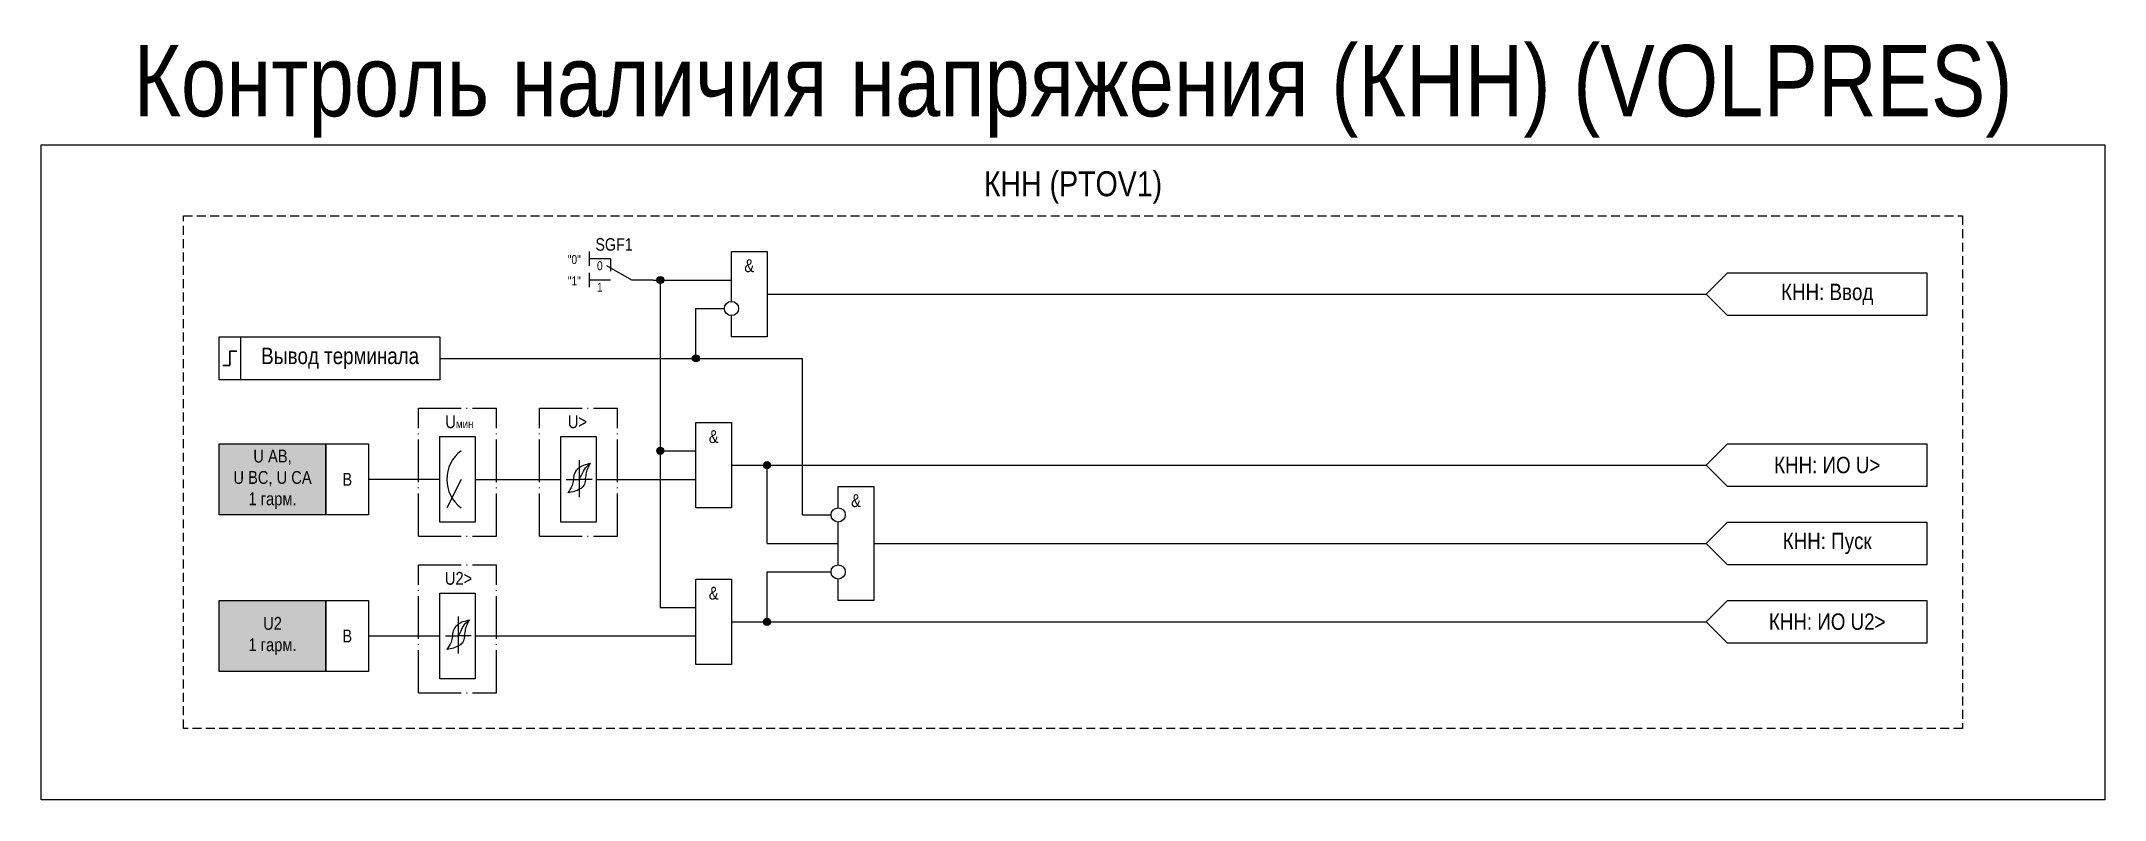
# Model space of a CAD drawing. Header units: millimetres. Extents: x -1643 to 443, y -2 to 115.
# Drawn here: x -656 to -366, y -2 to 104.5 of the extents above; entities that cross this region are included whole.
import ezdxf
from ezdxf.enums import TextEntityAlignment as Align

# ---------------------------------------------------------------- set-up
doc = ezdxf.new("R2010")
doc.units = ezdxf.units.MM
doc.linetypes.add('ACAD_ISO04W100', pattern=[30, 24, -3, 0, -3])
doc.linetypes.add('штриховая2', pattern=[0.375, 0.25, -0.125])
doc.layers.add('Основная', color=7, linetype='Continuous')
doc.styles.add('1.8_Gost_RD', font='ARIALN.TTF', dxfattribs={"height": 1.8})
doc.styles.add('2.5_Gost_RD', font='ARIALN.TTF', dxfattribs={"height": 2.5})
doc.styles.add('3.5_Gost_RD', font='ARIALN.TTF', dxfattribs={"height": 3.5})
doc.styles.add('Вывод', font='ARIALN.TTF', dxfattribs={"height": 2.5})
doc.styles.add('Компонент', font='ARIALN.TTF', dxfattribs={"height": 3.5})

msp = doc.modelspace()

# ---------------------------------------------------------------- texts
at = {"ltscale": 100, "attachment_point": 5}
for s, insert, char_height, width, style in [('{\\C3;Контроль наличия напряжения (КНН) (VOLPRES)}', (-511, 97.5), 10, 290, '3.5_Gost_RD'), ('U AB,\\PU BC, U CA\\P1 гарм.', (-623.5, 43), 1.8, 15, '1.8_Gost_RD'), ('В ', (-613, 43), 1.8, 6, '1.8_Gost_RD'), ('U2\\P1 гарм.', (-623.5, 21), 1.8, 15, '1.8_Gost_RD'), ('В ', (-613, 21), 1.8, 6, '1.8_Gost_RD')]:
    msp.add_mtext(s, dxfattribs=dict(at, insert=insert, char_height=char_height, width=width, style=style))
at = {"color": 30, "ltscale": 100, "insert": (-511, 84), "char_height": 3.5, "width": 250, "attachment_point": 5, "style": '3.5_Gost_RD'}
msp.add_mtext('КНН (РTOV1)', dxfattribs=at)
at = {"layer": 'Основная', "ltscale": 100, "char_height": 1.25, "attachment_point": 1, "style": '3.5_Gost_RD'}
for s, insert in [('"0"', (-582, 74.5)), ('"1"', (-582, 71.5))]:
    msp.add_mtext_dynamic_manual_height_columns(s, width=2, gutter_width=17.5, heights=[0], dxfattribs=dict(at, insert=insert))
at = {"layer": 'Основная', "ltscale": 100, "attachment_point": 5, "style": '2.5_Gost_RD'}
for s, insert, char_height, width in [('&', (-556.5, 73), 1.8, 5), ('КНН: Ввод', (-405, 69), 2.3, 28), ('&', (-561.5, 49), 1.8, 5), ('&', (-541.5, 40), 1.8, 5), ('&', (-561.5, 27), 1.8, 5)]:
    msp.add_mtext(s, dxfattribs=dict(at, insert=insert, char_height=char_height, width=width))
at = {"layer": 'Основная', "color": 0, "ltscale": 100, "char_height": 2.3, "width": 28, "attachment_point": 5, "style": '2.5_Gost_RD'}
for s, insert in [('{\\C256;Вывод терминала}', (-614, 60)), ('{\\C256;КНН: ИО U>}', (-405, 45)), ('{\\C256;КНН: Пуск}', (-405, 34)), ('{\\C256;КНН: ИО U2>}', (-405, 23))]:
    msp.add_mtext(s, dxfattribs=dict(at, insert=insert))
at = {"layer": 'Основная', "color": 7, "ltscale": 100, "char_height": 1.8, "attachment_point": 1, "style": '1.8_Gost_RD'}
for s, width, insert in [('\\pi2.78586;U{\\H0.66667x;мин}', 11, (-602, 52)), ('U>', 4, (-582, 52)), ('\\pi3.7178;U2>', 11, (-603, 30))]:
    msp.add_mtext_dynamic_manual_height_columns(s, width=width, gutter_width=17.5, heights=[0], dxfattribs=dict(at, insert=insert))

# ---------------------------------------------------------------- blocks, each defined once
blk = doc.blocks.new('*U71')
at = {"layer": 'Основная', "linetype": 'ACAD_ISO04W100', "ltscale": 0.25}
for p, q in [((0, 0), (11, 0)), ((0, -18), (0, 0)), ((11, -18), (11, 0)), ((0, -18), (11, -18))]:
    blk.add_line(p, q, dxfattribs=at)
at = {"layer": 'Основная', "style": 'Компонент'}
blk.add_attdef('ОУ', text='', height=3.5, dxfattribs=at).set_placement((11, 0), align=Align.MIDDLE_CENTER)
blk = doc.blocks.new('*U83')
at = {"layer": 'Основная', "linetype": 'ACAD_ISO04W100', "ltscale": 0.25}
for p, q in [((0, 0), (11, 0)), ((0, -18), (0, 0)), ((11, -18), (11, 0)), ((0, -18), (11, -18))]:
    blk.add_line(p, q, dxfattribs=at)
at = {"layer": 'Основная', "style": 'Компонент'}
blk.add_attdef('ОУ', text='', height=3.5, dxfattribs=at).set_placement((11, 0), align=Align.MIDDLE_CENTER)
blk = doc.blocks.new('*U80')
at = {"layer": 'Основная', "ltscale": 0.35}
blk.add_line((6, 6), (6, 2.5), dxfattribs=at)
at = {"layer": 'Основная', "color": 0}
blk.add_line((0, 0), (7, 4), dxfattribs=at)
blk = doc.blocks.new('*U92')
at = {"layer": 'Основная', "color": 0}
for p, q in [((-3, 6), (-9, 6)), ((-3, 0), (-9, 0)), ((9, 0), (3, 0))]:
    blk.add_line(p, q, dxfattribs=at)
at = {"layer": 'Основная', "ltscale": 0.25, "xscale": -1}
blk.add_blockref('*U80', (3, 0), dxfattribs=at)
at = {"layer": 'Основная'}
for tag, height, style, p in [('ОУ', 3.5, 'Компонент', (-2, 10)), ('В1', 2.5, 'Вывод', (-13, 6)), ('В2', 2.5, 'Вывод', (-6, 4)), ('В3', 2.5, 'Вывод', (-6, -2))]:
    blk.add_attdef(tag, text='', height=height, dxfattribs=dict(at, style=style)).set_placement(p, align=Align.MIDDLE_CENTER)
blk = doc.blocks.new('Точка')
at = {"ltscale": 100}
h = blk.add_hatch(color=256, dxfattribs=at)
h.dxf.hatch_style = 1
edge = h.paths.add_edge_path()
edge.add_arc((0, 0), 0.5, 0, 360)
blk.add_circle((0, 0), 0.5, dxfattribs=at)

# ---------------------------------------------------------------- hatches: boundary and pattern name
at = {"ltscale": 100, "true_color": 0xf7941d}
h = msp.add_hatch(color=30, dxfattribs=at)
h.dxf.hatch_style = 1
h.paths.add_polyline_path([(-631, 48), (-616, 48), (-616, 38), (-631, 38)])
h = msp.add_hatch(color=30, dxfattribs=at)
h.dxf.hatch_style = 1
h.paths.add_polyline_path([(-631, 26), (-616, 26), (-616, 16), (-631, 16)])

# ---------------------------------------------------------------- linework, layer by layer
at = {"ltscale": 100}
for points in [[(-656, 90), (-366, 90), (-366, -2), (-656, -2)], [(-631, 48), (-616, 48), (-616, 38), (-631, 38)], [(-616, 48), (-610, 48), (-610, 38), (-616, 38)], [(-631, 26), (-616, 26), (-616, 16), (-631, 16)], [(-616, 26), (-610, 26), (-610, 16), (-616, 16)]]:
    msp.add_lwpolyline(points, close=True, dxfattribs=at)
at = {"linetype": 'штриховая2', "ltscale": 5}
msp.add_lwpolyline([(-636, 80), (-386, 80), (-386, 8), (-636, 8)], close=True, dxfattribs=at)
at = {"layer": 'Основная', "ltscale": 100}
for p, q in [((-579, 75), (-579, 73)), ((-579, 72), (-579, 70)), ((-549, 38), (-549, 60)), ((-600, 47.5), (-600, 49)), ((-600, 49), (-595, 49)), ((-600, 40), (-600, 48)), ((-595, 49), (-595, 43)), ((-583, 47.5), (-583, 49)), ((-583, 49), (-578, 49)), ((-583, 40), (-583, 48)), ((-578, 49), (-578, 43)), ((-554, 34), (-554, 45)), ((-600, 43), (-610, 43)), ((-595, 43), (-595, 37)), ((-578, 43), (-564, 43)), ((-578, 43), (-578, 37)), ((-600, 37), (-600, 40)), ((-583, 37), (-583, 40)), ((-595, 37), (-600, 37)), ((-578, 37), (-583, 37)), ((-554, 23), (-554, 30)), ((-600, 25.5), (-600, 27)), ((-600, 27), (-595, 27)), ((-595, 27), (-595, 21)), ((-600, 18), (-600, 26)), ((-595, 21), (-595, 15)), ((-595, 21), (-564, 21)), ((-600, 15), (-600, 18)), ((-595, 15), (-600, 15))]:
    msp.add_line(p, q, dxfattribs=at)
at = {"layer": 'Основная'}
for p, q in [((-580.4, 45.72), (-580.4, 40.52)), ((-597.4, 23.72), (-597.4, 18.52))]:
    msp.add_line(p, q, dxfattribs=at)
at = {"layer": 'Основная', "color": 7, "ltscale": 100}
for p, q in [((-597, 43), (-599, 39)), ((-595, 43), (-583, 43)), ((-582.21, 43), (-580.4, 43)), ((-578.58, 43), (-580.4, 43)), ((-610, 21), (-600, 21)), ((-599.21, 21), (-597.4, 21)), ((-595.58, 21), (-597.4, 21))]:
    msp.add_line(p, q, dxfattribs=at)
at = {"layer": 'Основная', "ltscale": 100}
for points in [[(-559, 68), (-559, 75), (-554, 75), (-554, 63), (-559, 63), (-559, 66)], [(-570, 71), (-559, 71)], [(-570, 71), (-569, 71), (-569, 47), (-564, 47), (-564, 47), (-564, 47)], [(-569, 71), (-569, 71), (-569, 39), (-569, 39), (-569, 25), (-564, 25)], [(-600, 60), (-564, 60), (-564, 67), (-560, 67)], [(-554, 69), (-422, 69)], [(-600, 60), (-549, 60)], [(-422, 45), (-419, 48), (-391, 48), (-391, 42), (-419, 42), (-422, 45)], [(-559, 45), (-559, 45), (-559, 45), (-422, 45)], [(-544, 39), (-544, 42), (-539, 42), (-539, 26), (-544, 26), (-544, 29)], [(-549, 38), (-545, 38)], [(-544, 31), (-544, 37)], [(-422, 34), (-419, 37), (-391, 37), (-391, 31), (-419, 31), (-422, 34)], [(-554, 34), (-544, 34)], [(-539, 34), (-422, 34)], [(-554, 30), (-545, 30)], [(-422, 23), (-419, 26), (-391, 26), (-391, 20), (-419, 20), (-422, 23)], [(-559, 23), (-422, 23)]]:
    msp.add_lwpolyline(points, dxfattribs=at)
for points in [[(-391, 72), (-391, 66), (-419, 66), (-422, 69), (-419, 72)], [(-631, 63), (-628, 63), (-628, 57), (-631, 57)], [(-631, 63), (-600, 63), (-600, 57), (-631, 57)], [(-564, 51), (-559, 51), (-559, 39), (-564, 39)], [(-564, 29), (-559, 29), (-559, 17), (-564, 17)]]:
    msp.add_lwpolyline(points, close=True, dxfattribs=at)
at = {"layer": 'Основная', "lineweight": 30, "ltscale": 100}
msp.add_lwpolyline([(-628.5, 61), (-629.5, 61), (-629.5, 59), (-630.5, 59)], dxfattribs=at)
at = {"layer": 'Основная'}
msp.add_circle((-559, 67), 1, dxfattribs=at)
at = {"layer": 'Основная', "ltscale": 100}
for centre in [(-544, 38), (-544, 30)]:
    msp.add_circle(centre, 1, dxfattribs=at)
at = {"layer": 'Основная', "color": 7, "ltscale": 100}
msp.add_arc((-594, 43), 5, 126.8699, 233.1301, dxfattribs=at)
at = {"layer": 'Основная'}
for points in [[(-581.2, 42.92), (-581.05, 43.71), (-580.56, 44.54), (-578.8, 45.26)], [(-580.4, 43), (-580, 43.72), (-579.53, 44.6), (-578.8, 45.26)], [(-579.52, 42.92), (-579.4, 43.71), (-579.19, 44.54), (-578.8, 45.26)], [(-581.2, 42.92), (-581.4, 42.13), (-582, 41.12)], [(-579.52, 42.92), (-579.75, 42.13), (-580.24, 41.67), (-582, 41.12)], [(-598.2, 20.92), (-598.05, 21.71), (-597.56, 22.54), (-595.8, 23.26)], [(-597.4, 21), (-597, 21.72), (-596.53, 22.6), (-595.8, 23.26)], [(-596.52, 20.92), (-596.4, 21.71), (-596.19, 22.54), (-595.8, 23.26)], [(-598.2, 20.92), (-598.4, 20.13), (-599, 19.12)], [(-596.52, 20.92), (-596.75, 20.13), (-597.24, 19.67), (-599, 19.12)]]:
    msp.add_spline(points, degree=3, dxfattribs=at)

# ---------------------------------------------------------------- block references
at = {"layer": 'Основная', "ltscale": 0.25}
ref = msp.add_blockref('*U92', (-574.5, 71), dxfattribs=dict(at, xscale=0.5, yscale=0.5, zscale=0.5))
ref.add_attrib('ОУ', 'SGF1', dxfattribs={"height": 1.75, "style": 'Компонент'}).set_placement((-575.5, 76), align=Align.MIDDLE_CENTER)
ref.add_attrib('В2', '0', dxfattribs={"height": 1.25, "style": 'Вывод'}).set_placement((-577.5, 73), align=Align.MIDDLE_CENTER)
ref.add_attrib('В3', '1', dxfattribs={"height": 1.25, "style": 'Вывод'}).set_placement((-577.5, 70), align=Align.MIDDLE_CENTER)
at = {"layer": 'Основная', "ltscale": 100}
for p in [(-569, 71), (-564, 60), (-569, 47), (-554, 45), (-554, 23)]:
    msp.add_blockref('Точка', p, dxfattribs=at)
at = {"layer": 'Основная', "ltscale": 0.25}
for name, p in [('*U83', (-603, 53)), ('*U71', (-586, 53)), ('*U83', (-603, 31))]:
    msp.add_blockref(name, p, dxfattribs=at)

msp.set_redraw_order([(e.dxf.handle, doc.entitydb.next_handle()) for e in msp.query("TEXT MTEXT ATTDEF DIMENSION ARC_DIMENSION")])  # texts and dimensions are drawn at this point

doc.saveas('drawing.dxf')
